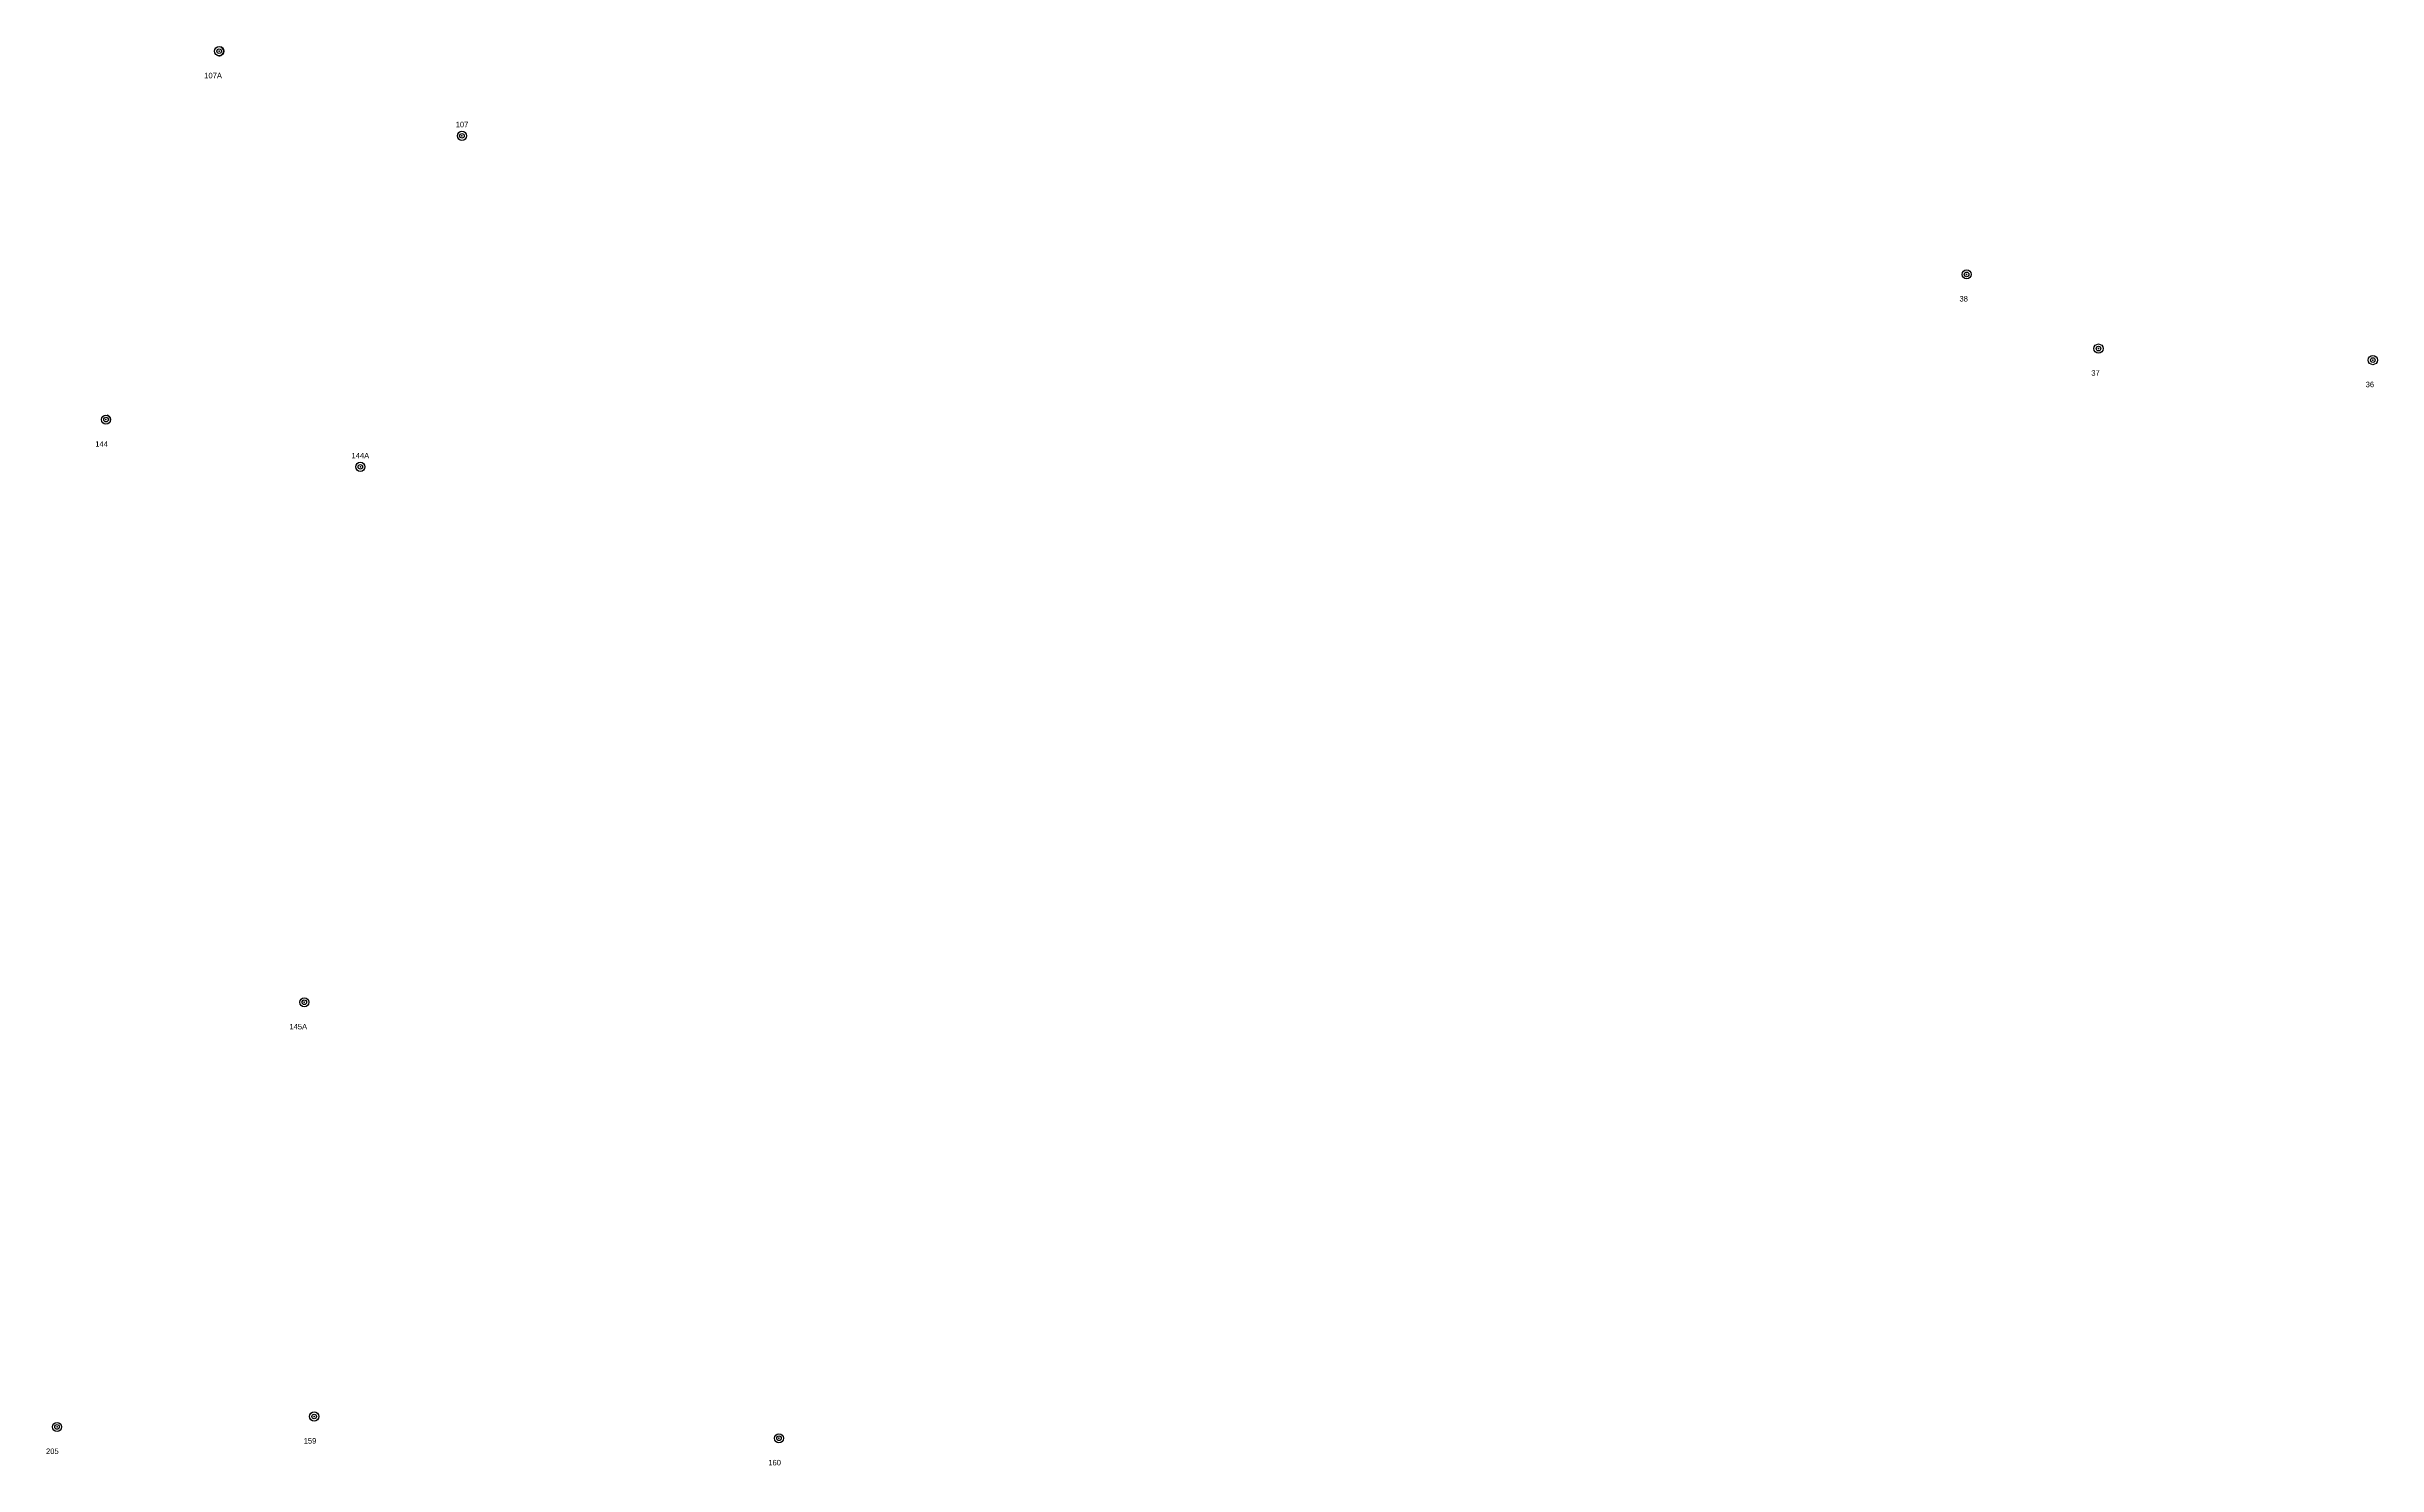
# Model space of a CAD drawing. Extents: x -1 to 151815, y -1 to 243817.
# Drawn here: x 151400.1 to 151527.4, y 243502.2 to 243579.7 of the extents above; entities that cross this region are included whole.
import ezdxf
from ezdxf.enums import TextEntityAlignment as Align

# ---------------------------------------------------------------- set-up
doc = ezdxf.new("R2010")
doc.units = 0
doc.header["$PDSIZE"] = 0.4
doc.layers.add('C1610_0', color=7, linetype='Continuous')
doc.styles.add('HEBTXT', font='HEBTXT')

# ---------------------------------------------------------------- blocks, each defined once
blk = doc.blocks.new('C1610')
for radius in [1, 0.5]:
    blk.add_circle((0, 0, 1), radius)
at = {"color": 255}
blk.add_point((0, 0), dxfattribs=at)
at = {"style": 'HEBTXT'}
blk.add_attdef('POINT_NAME', text='', height=1.2, dxfattribs=at).set_placement((0, 1.5), align=Align.BOTTOM_CENTER)
blk.add_attdef('MARK_DESC', text='', height=1.2, dxfattribs=at).set_placement((0.03, -1.73), align=Align.TOP_CENTER)
at = {"style": 'HEBTXT', "flags": 1}
for tag, p in [('MARK', (0, -4.26)), ('SOURCE', (0, -7.26)), ('HEIGHT', (0, -10.26)), ('CLASS', (0, -5.76)), ('TOPO', (0, -8.76)), ('COMMENT', (0, -11.76))]:
    blk.add_attdef(tag, text='', height=1, dxfattribs=at).set_placement(p, align=Align.MIDDLE)

msp = doc.modelspace()

# ---------------------------------------------------------------- linework, layer by layer
at = {"layer": 'C1610_0'}
for points in [[(151423.02, 243574.85, -1), (151422.52, 243574.85, -1)], [(151422.89, 243574.85, -1), (151422.64, 243574.85, -1)]]:
    msp.add_lwpolyline(points, format="xyb", close=True, dxfattribs=at)
for centre, start, end in [((151409.51, 243579.47), 252.9253, 0), ((151409.51, 243579.47), 360, 66.4908), ((151403.33, 243559.35), 349.4775, 72.9253)]:
    msp.add_arc(centre, 0.25, start, end, dxfattribs=at)

# ---------------------------------------------------------------- block references
ref = msp.add_blockref('C1610', (151409.51, 243579.47), dxfattribs=dict(at, xscale=0.25, yscale=0.25, zscale=0.25))
ref.add_attrib('POINT_NAME', '107A', dxfattribs={"layer": '0', "height": 0.3, "style": 'HEBTXT'}).set_placement((151409.18, 243577.9), align=Align.BOTTOM_CENTER)
at = {"layer": 'C1610_0', "xscale": 0.25, "yscale": 0.25, "zscale": 0.25}
for p, values in [((151422.77, 243574.85), {'POINT_NAME': '107'}), ((151417.22, 243556.77), {'POINT_NAME': '144A'})]:
    msp.add_blockref('C1610', p, dxfattribs=at).add_auto_attribs(values)
at = {"layer": 'C1610_0'}
ref = msp.add_blockref('C1610', (151504.93, 243567.28), dxfattribs=dict(at, xscale=0.25, yscale=0.25, zscale=0.25))
ref.add_attrib('POINT_NAME', '38', dxfattribs={"layer": '0', "height": 0.3, "style": 'HEBTXT'}).set_placement((151504.77, 243565.71), align=Align.BOTTOM_CENTER)
ref = msp.add_blockref('C1610', (151512.13, 243563.23), dxfattribs=dict(at, xscale=0.25, yscale=0.25, zscale=0.25))
ref.add_attrib('POINT_NAME', '37', dxfattribs={"layer": '0', "height": 0.3, "style": 'HEBTXT'}).set_placement((151511.97, 243561.66), align=Align.BOTTOM_CENTER)
ref = msp.add_blockref('C1610', (151527.11, 243562.6), dxfattribs=dict(at, xscale=0.25, yscale=0.25, zscale=0.25))
ref.add_attrib('POINT_NAME', '36', dxfattribs={"layer": '0', "height": 0.3, "style": 'HEBTXT'}).set_placement((151526.95, 243561.03), align=Align.BOTTOM_CENTER)
ref = msp.add_blockref('C1610', (151403.33, 243559.35), dxfattribs=dict(at, xscale=0.25, yscale=0.25, zscale=0.25))
ref.add_attrib('POINT_NAME', '144', dxfattribs={"layer": '0', "height": 0.3, "style": 'HEBTXT'}).set_placement((151403.09, 243557.78), align=Align.BOTTOM_CENTER)
ref = msp.add_blockref('C1610', (151414.16, 243527.53), dxfattribs=dict(at, xscale=0.25, yscale=0.25, zscale=0.25))
ref.add_attrib('POINT_NAME', '145A', dxfattribs={"layer": '0', "height": 0.3, "style": 'HEBTXT'}).set_placement((151413.83, 243525.96), align=Align.BOTTOM_CENTER)
ref = msp.add_blockref('C1610', (151414.7, 243504.91), dxfattribs=dict(at, xscale=0.25, yscale=0.25, zscale=0.25))
ref.add_attrib('POINT_NAME', '159', dxfattribs={"layer": '0', "height": 0.3, "style": 'HEBTXT'}).set_placement((151414.47, 243503.34), align=Align.BOTTOM_CENTER)
ref = msp.add_blockref('C1610', (151400.66, 243504.34), dxfattribs=dict(at, xscale=0.25, yscale=0.25, zscale=0.25))
ref.add_attrib('POINT_NAME', '205', dxfattribs={"layer": '0', "height": 0.3, "style": 'HEBTXT'}).set_placement((151400.4, 243502.77), align=Align.BOTTOM_CENTER)
ref = msp.add_blockref('C1610', (151440.08, 243503.72), dxfattribs=dict(at, xscale=0.25, yscale=0.25, zscale=0.25))
ref.add_attrib('POINT_NAME', '160', dxfattribs={"layer": '0', "height": 0.3, "style": 'HEBTXT'}).set_placement((151439.84, 243502.15), align=Align.BOTTOM_CENTER)

doc.saveas('drawing.dxf')
